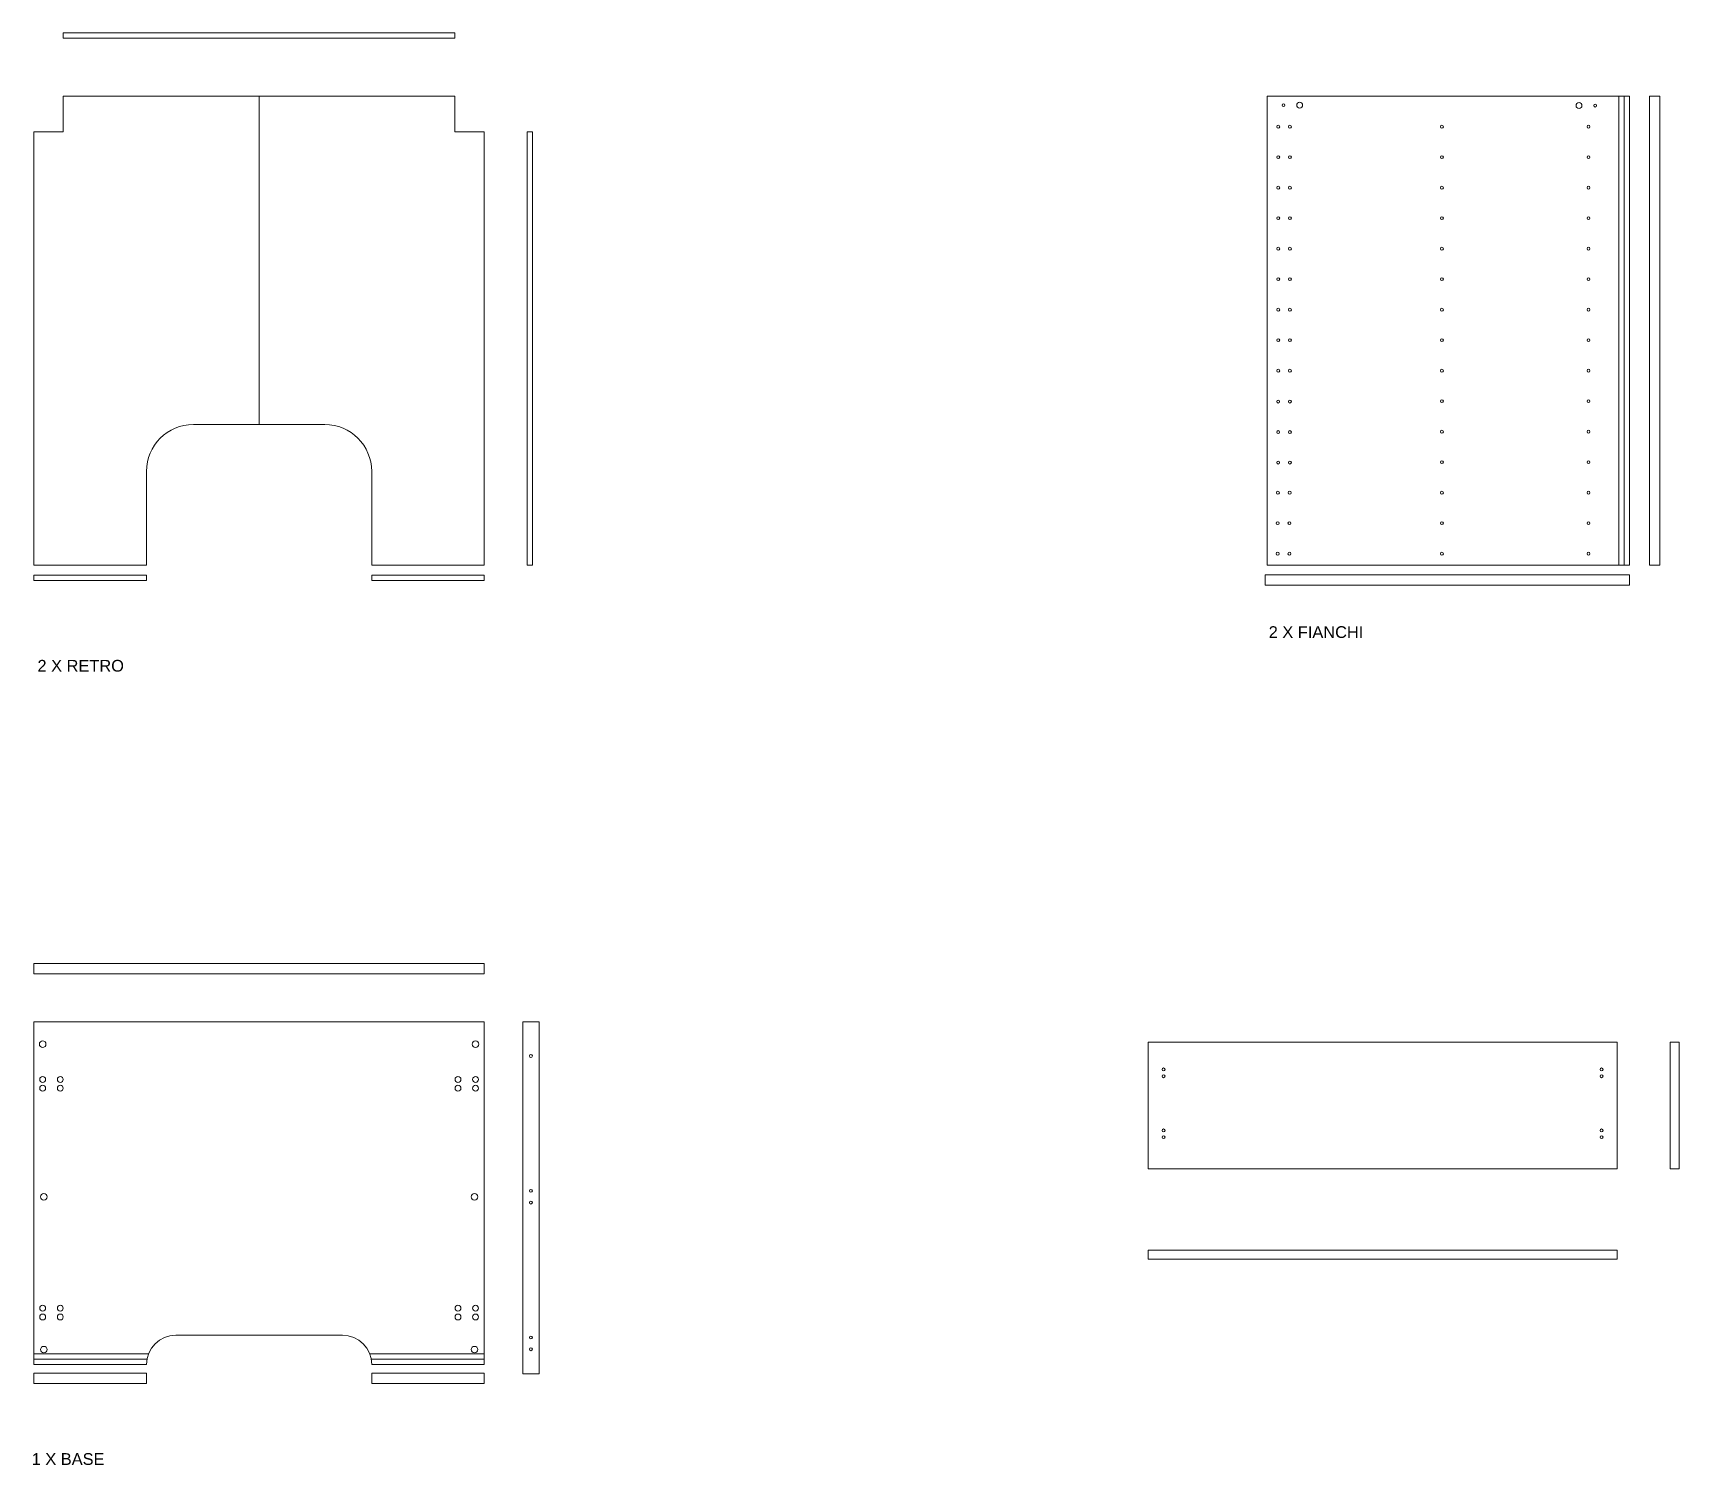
# Model space of a CAD drawing. Header units: inches. Extents: x -714 to 916, y -628 to 501.
# Drawn here: x 635.6 to 916.3, y 239.9 to 484 of the extents above; entities that cross this region are included whole.
import ezdxf

# ---------------------------------------------------------------- set-up
doc = ezdxf.new("R2010")
doc.units = ezdxf.units.IN
doc.header["$MEASUREMENT"] = 0
doc.layers.add('A-ELEV-MBE', color=7, linetype='Continuous', lineweight=18)
doc.layers.add('Layer1', color=3, linetype='Continuous')
doc.styles.get("Standard").update_dxf_attribs({"font": 'Arial.ttf'})

msp = doc.modelspace()

# ---------------------------------------------------------------- texts
at = {"layer": 'Layer1', "char_height": 2, "attachment_point": 1}
for s, insert in [('2 X FIANCHI', (846.33, 382.89)), ('2 X RETRO', (636.35, 377.15)), ('1 X BASE', (635.36, 241.9))]:
    msp.add_mtext_dynamic_manual_height_columns(s, width=205.3923, gutter_width=1, heights=[0], dxfattribs=dict(at, insert=insert))

# ---------------------------------------------------------------- linework, layer by layer
at = {"layer": 'A-ELEV-MBE'}
for p, q in [((707.55, 484.04), (707.55, 483.14)), ((640.75, 473.28), (707.55, 473.28)), ((640.75, 473.28), (640.75, 467.16)), ((674.15, 473.28), (674.15, 417.28)), ((707.55, 473.28), (707.55, 467.16)), ((906.07, 473.28), (906.07, 393.28)), ((906.97, 473.28), (906.97, 393.28)), ((635.75, 393.28), (635.75, 467.16)), ((640.75, 467.16), (635.75, 467.16)), ((707.55, 467.16), (712.55, 467.16)), ((712.55, 393.28), (712.55, 467.16)), ((635.75, 424.08), (635.75, 425.68)), ((635.75, 422.18), (635.75, 422.28)), ((662.95, 417.28), (685.35, 417.28)), ((654.95, 393.28), (654.95, 409.28)), ((693.35, 393.28), (693.35, 409.28)), ((635.75, 393.28), (654.95, 393.28)), ((693.35, 393.28), (712.55, 393.28)), ((654.95, 391.57), (654.95, 390.67)), ((693.35, 391.57), (693.35, 390.67)), ((712.55, 325.4), (712.55, 323.61)), ((635.75, 257.02), (635.75, 315.42)), ((635.75, 315.42), (712.55, 315.42)), ((712.55, 257.02), (712.55, 315.42)), ((659.95, 262.02), (688.35, 262.02)), ((635.75, 258.82), (655.29, 258.82)), ((693.02, 258.82), (712.55, 258.82)), ((635.75, 257.92), (655.04, 257.92)), ((635.75, 257.02), (654.95, 257.02)), ((654.95, 257.02), (654.95, 257.02)), ((654.95, 253.75), (654.95, 255.55)), ((693.27, 257.92), (712.55, 257.92)), ((693.35, 257.02), (693.35, 257.02)), ((693.35, 257.02), (712.55, 257.02)), ((693.35, 253.75), (693.35, 255.55))]:
    msp.add_line(p, q, dxfattribs=at)
for points in [[(707.55, 484.04), (640.75, 484.04), (640.75, 483.14), (707.55, 483.14)], [(654.95, 391.57), (635.75, 391.57), (635.75, 390.67), (654.95, 390.67)], [(693.35, 390.67), (712.55, 390.67), (712.55, 391.57), (693.35, 391.57)], [(712.55, 323.61), (635.74, 323.61), (635.75, 325.4), (712.55, 325.4)], [(654.95, 253.75), (635.75, 253.75), (635.75, 255.55), (654.95, 255.55)], [(693.35, 255.55), (712.55, 255.55), (712.55, 253.75), (693.35, 253.75)]]:
    msp.add_lwpolyline(points, dxfattribs=at)
for points in [[(846.07, 393.28), (907.87, 393.28), (907.87, 473.28), (846.07, 473.28)], [(911.25, 393.28), (913.05, 393.28), (913.05, 473.28), (911.25, 473.28)], [(719.89, 393.28), (720.79, 393.28), (720.79, 467.16), (719.89, 467.16)], [(845.73, 389.87), (907.87, 389.87), (907.87, 391.67), (845.73, 391.67)], [(721.9, 255.42), (719.1, 255.42), (719.1, 315.42), (721.9, 315.42)], [(825.76, 290.37), (905.76, 290.37), (905.76, 311.97), (825.76, 311.97)], [(916.32, 290.37), (916.32, 311.97), (914.82, 311.97), (914.82, 290.37)], [(825.76, 274.99), (905.76, 274.99), (905.76, 276.49), (825.76, 276.49)]]:
    msp.add_lwpolyline(points, close=True, dxfattribs=at)
for centre, radius in [((848.86, 471.73), 0.25), ((851.61, 471.73), 0.5), ((899.26, 471.66), 0.5), ((902.01, 471.66), 0.25), ((847.96, 468.06), 0.25), ((849.96, 468.06), 0.25), ((875.87, 468.06), 0.25), ((900.87, 468.06), 0.25), ((847.96, 462.86), 0.25), ((849.96, 462.86), 0.25), ((875.87, 462.86), 0.25), ((900.87, 462.86), 0.25), ((847.96, 457.66), 0.25), ((849.96, 457.66), 0.25), ((875.87, 457.66), 0.25), ((900.87, 457.66), 0.25), ((847.96, 452.46), 0.25), ((849.96, 452.46), 0.25), ((875.87, 452.46), 0.25), ((900.87, 452.46), 0.25), ((847.96, 447.26), 0.25), ((849.96, 447.26), 0.25), ((875.87, 447.26), 0.25), ((900.87, 447.26), 0.25), ((847.96, 442.06), 0.25), ((849.96, 442.06), 0.25), ((875.87, 442.06), 0.25), ((900.87, 442.06), 0.25), ((847.96, 436.86), 0.25), ((849.96, 436.86), 0.25), ((875.87, 436.86), 0.25), ((900.87, 436.86), 0.25), ((847.96, 431.66), 0.25), ((849.96, 431.66), 0.25), ((875.87, 431.66), 0.25), ((900.87, 431.66), 0.25), ((847.96, 426.46), 0.25), ((849.96, 426.46), 0.25), ((875.87, 426.46), 0.25), ((900.87, 426.46), 0.25), ((847.95, 421.19), 0.25), ((849.95, 421.19), 0.25), ((875.87, 421.26), 0.25), ((900.87, 421.26), 0.25), ((847.95, 415.99), 0.25), ((849.95, 415.99), 0.25), ((875.87, 416.06), 0.25), ((900.87, 416.06), 0.25), ((847.95, 410.79), 0.25), ((849.95, 410.79), 0.25), ((875.87, 410.86), 0.25), ((900.87, 410.86), 0.25), ((847.91, 405.66), 0.25), ((849.91, 405.66), 0.25), ((875.87, 405.66), 0.25), ((900.87, 405.66), 0.25), ((847.86, 400.46), 0.25), ((849.86, 400.46), 0.25), ((875.87, 400.46), 0.25), ((900.87, 400.46), 0.25), ((847.86, 395.26), 0.25), ((849.86, 395.26), 0.25), ((875.87, 395.26), 0.25), ((900.87, 395.26), 0.25), ((637.24, 311.62), 0.56), ((711.07, 311.62), 0.56), ((720.5, 309.62), 0.25), ((637.24, 305.62), 0.5), ((640.24, 305.62), 0.5), ((708.07, 305.62), 0.5), ((711.07, 305.62), 0.5), ((828.41, 307.33), 0.25), ((828.41, 306.17), 0.25), ((903.11, 307.33), 0.25), ((903.11, 306.17), 0.25), ((637.24, 304.12), 0.5), ((640.24, 304.12), 0.5), ((708.07, 304.12), 0.5), ((711.07, 304.12), 0.5), ((828.41, 296.93), 0.25), ((828.41, 295.77), 0.25), ((903.11, 296.93), 0.25), ((903.11, 295.77), 0.25), ((720.5, 286.62), 0.25), ((637.43, 285.62), 0.56), ((710.88, 285.62), 0.56), ((720.5, 284.62), 0.25), ((637.24, 266.62), 0.5), ((640.24, 266.62), 0.5), ((708.07, 266.62), 0.5), ((711.07, 266.62), 0.5), ((637.24, 265.12), 0.5), ((640.24, 265.12), 0.5), ((708.07, 265.12), 0.5), ((711.07, 265.12), 0.5), ((720.5, 261.62), 0.25), ((637.43, 259.55), 0.56), ((710.88, 259.55), 0.56), ((720.5, 259.62), 0.25)]:
    msp.add_circle(centre, radius, dxfattribs=at)
for centre, radius, start, end in [((662.95, 409.28), 8, 90, 180), ((685.35, 409.28), 8, 0, 90), ((659.95, 257.02), 5, 90, 180), ((688.35, 257.02), 5, 0, 90)]:
    msp.add_arc(centre, radius, start, end, dxfattribs=at)

msp.set_redraw_order([(e.dxf.handle, doc.entitydb.next_handle()) for e in msp.query("TEXT MTEXT ATTDEF DIMENSION ARC_DIMENSION")])  # texts and dimensions are drawn at this point

doc.saveas('drawing.dxf')
